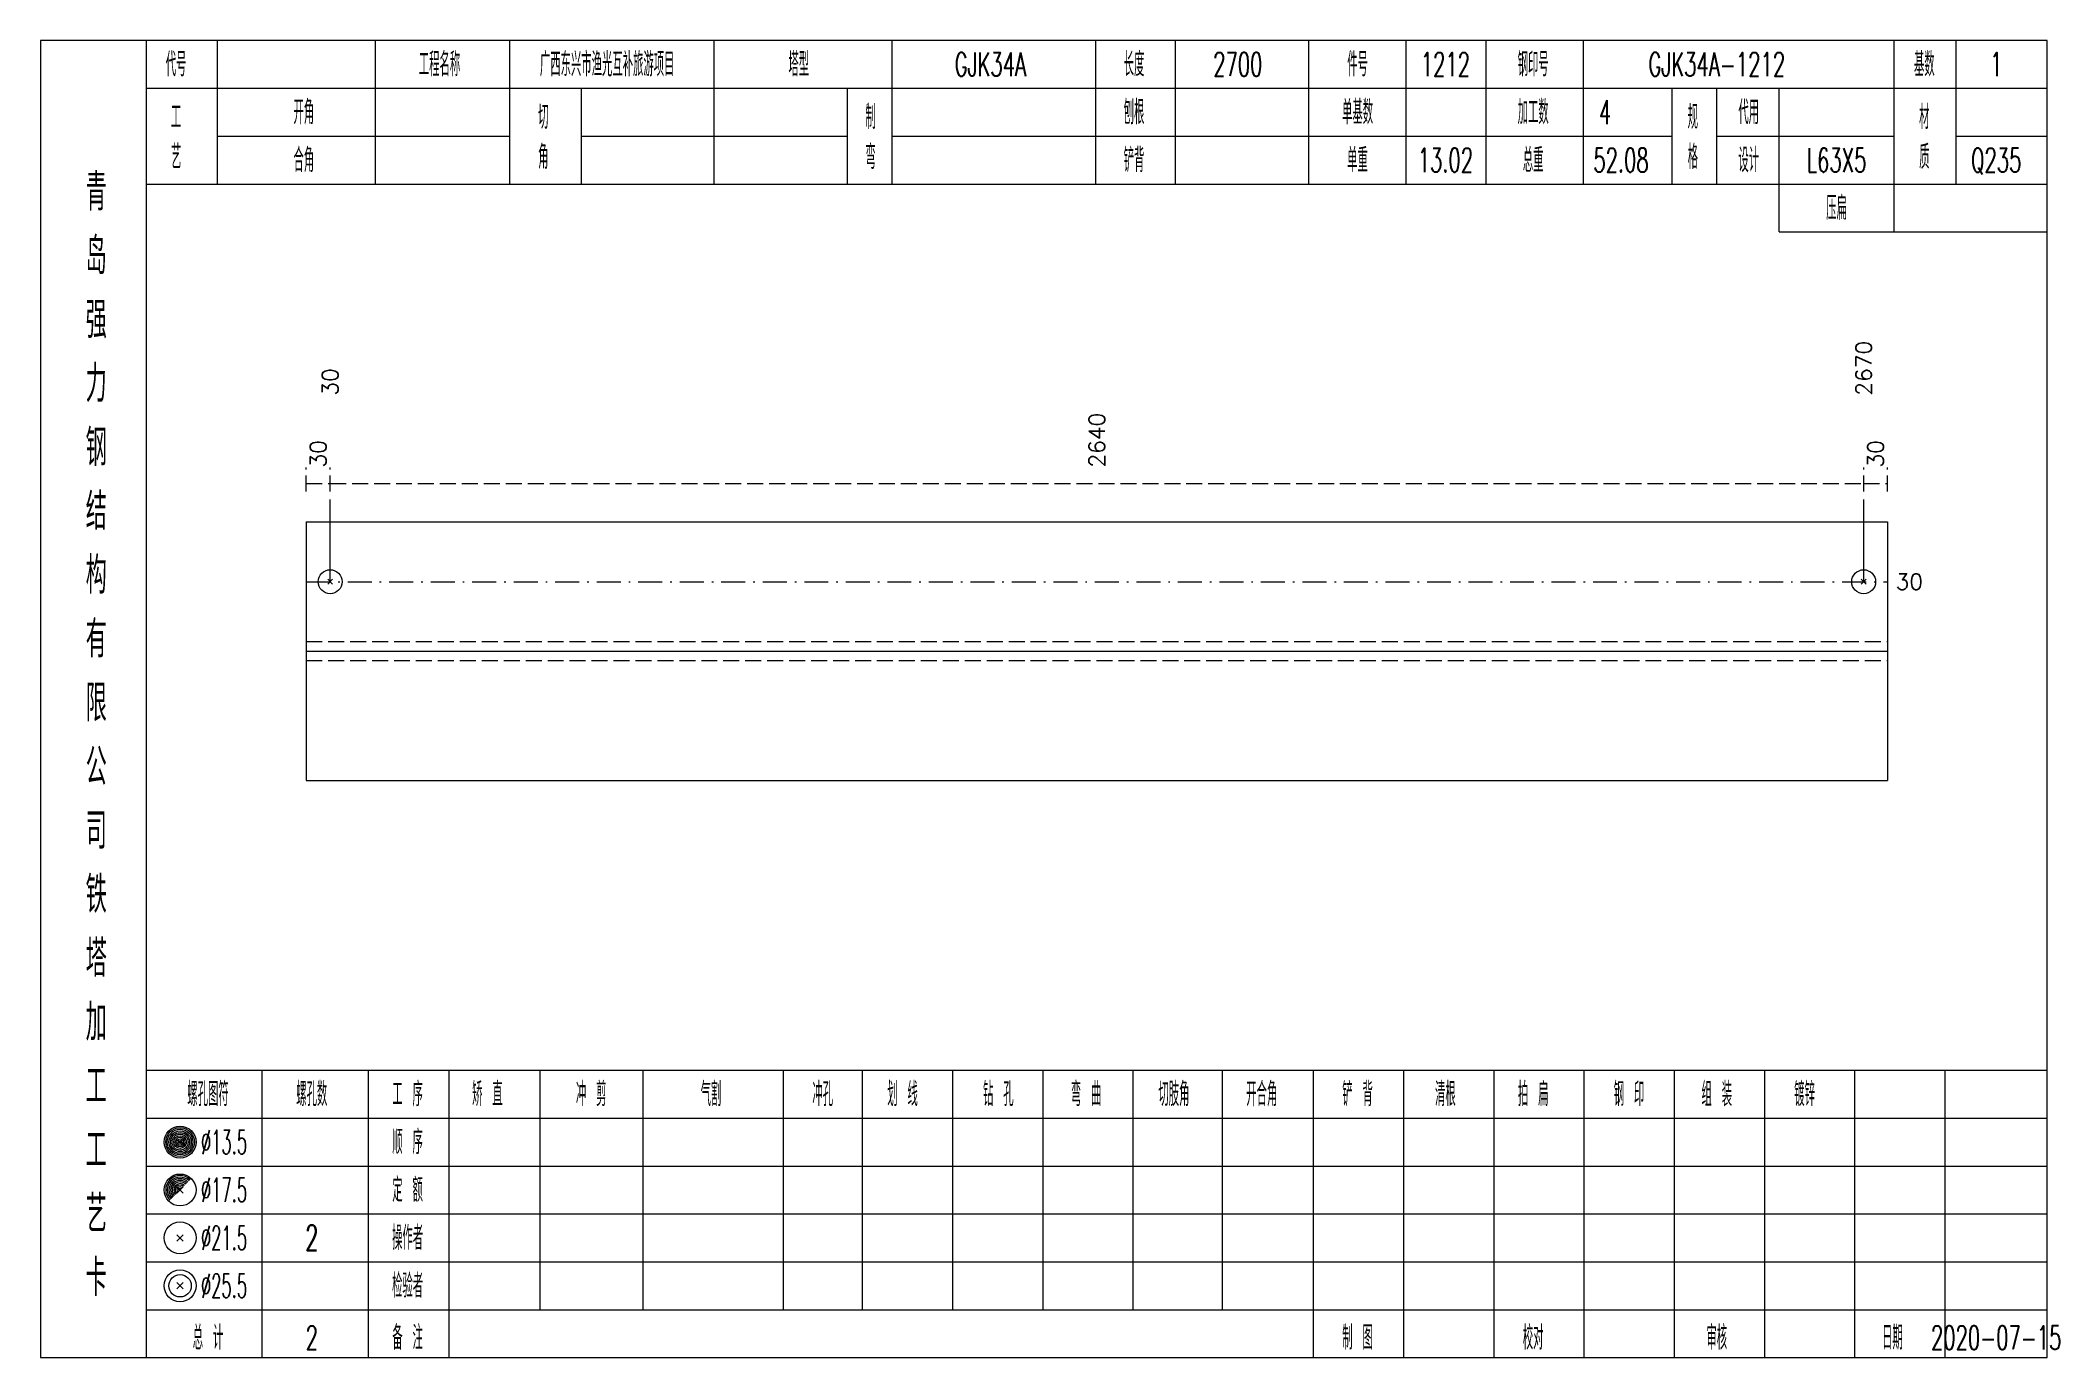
# Model space of a CAD drawing. Extents: x 0 to 2606, y -377 to 6479.
# Drawn here: x 1045.6 to 1298.5, y 1225 to 1390 of the extents above; entities that cross this region are included whole.
import ezdxf
from ezdxf.enums import TextEntityAlignment as Align

# ---------------------------------------------------------------- set-up
doc = ezdxf.new("R2010")
doc.units = 0
doc.header["$MEASUREMENT"] = 0
doc.linetypes.add('一点画线', pattern=[5.2, 3, -1, 0.2, -1])
doc.linetypes.add('虚线', pattern=[2.75, 2, -0.75])
doc.layers.get('0').update_dxf_attribs({"linetype": 'CONTINUOUS', "lineweight": 25})
doc.layers.add('1', color=7, linetype='CONTINUOUS', lineweight=25)
doc.layers.add('4', color=7, linetype='CONTINUOUS', lineweight=25)
doc.styles.get("Standard").update_dxf_attribs({"font": 'simplex.shx', "width": 0.7, "height": 3, "bigfont": 'gbhzfs.shx'})

msp = doc.modelspace()

# ---------------------------------------------------------------- texts
at = {"color": 7, "linetype": 'Continuous', "lineweight": 13}
for s, p in [('2670', (1274, 1345.5)), ('30', (1081.9, 1345.5))]:
    msp.add_text(s, height=2, rotation=90, dxfattribs=at).set_placement(p, align=Align.MIDDLE_LEFT)
at = {"color": 8, "linetype": 'Continuous', "lineweight": 9}
for s, p in [('2640', (1177.95, 1336.5)), ('30', (1080.4, 1336.5)), ('30', (1275.5, 1336.5))]:
    msp.add_text(s, height=2, rotation=90, dxfattribs=at).set_placement(p, align=Align.MIDDLE_LEFT)
at = {"color": 7, "linetype": 'Continuous', "lineweight": 13}
msp.add_text('30', height=2, dxfattribs=at).set_placement((1278, 1322.19), align=Align.MIDDLE_LEFT)
at = {"layer": '4', "color": 1, "linetype": 'Continuous', "lineweight": 13}
for s, height, width, p in [('代号', 3, 0.6, (1062.6, 1387)), ('工程名称', 3, 0.6, (1095.6, 1387)), ('广西东兴市渔光互补旅游项目', 3, 0.6, (1116.6, 1387)), ('塔型', 3, 0.6, (1140.6, 1387)), ('长度', 3, 0.6, (1182.6, 1387)), ('件号', 3, 0.6, (1210.6, 1387)), ('钢印号', 3, 0.6, (1232.6, 1387)), ('基数', 3, 0.6, (1281.6, 1387)), ('GJK34A', 3, 0.6, (1164.6, 1387)), ('2700', 3, 0.6, (1195.6, 1387)), ('1212', 3, 0.6, (1221.6, 1387)), ('GJK34A-1212', 3, 0.6, (1255.6, 1387)), ('1', 3, 0.6, (1290.6, 1387)), ('工', 3, 0.6, (1062.6, 1380.4)), ('开角', 3, 0.6, (1078.6, 1381)), ('切', 3, 0.6, (1108.6, 1380.4)), ('制', 3, 0.6, (1149.6, 1380.4)), ('刨根', 3, 0.6, (1182.6, 1381)), ('单基数', 3, 0.6, (1210.6, 1381)), ('加工数', 3, 0.6, (1232.6, 1381)), ('4', 3, 0.6, (1241.6, 1381)), ('规', 3, 0.6, (1252.6, 1380.4)), ('代用', 3, 0.6, (1259.6, 1381)), ('材', 3, 0.6, (1281.6, 1380.4)), ('艺', 3, 0.6, (1062.6, 1375.4)), ('合角', 3, 0.6, (1078.6, 1375)), ('角', 3, 0.6, (1108.6, 1375.4)), ('弯', 3, 0.6, (1149.6, 1375.4)), ('铲背', 3, 0.6, (1182.6, 1375)), ('单重', 3, 0.6, (1210.6, 1375)), ('13.02', 3, 0.6, (1221.6, 1375)), ('总重', 3, 0.6, (1232.6, 1375)), ('52.08', 3, 0.6, (1243.6, 1375)), ('格', 3, 0.6, (1252.6, 1375.4)), ('设计', 3, 0.6, (1259.6, 1375)), ('L63X5', 3, 0.6, (1270.6, 1375)), ('质', 3, 0.6, (1281.6, 1375.4)), ('Q235', 3, 0.6, (1290.6, 1375)), ('青', 4.6, 0.8, (1052.6, 1371)), ('压扁', 3, 0.6, (1270.6, 1369)), ('岛', 4.6, 0.8, (1052.6, 1363)), ('强', 4.6, 0.8, (1052.6, 1355)), ('力', 4.6, 0.8, (1052.6, 1347)), ('钢', 4.6, 0.8, (1052.6, 1339)), ('结', 4.6, 0.8, (1052.6, 1331)), ('构', 4.6, 0.8, (1052.6, 1323)), ('有', 4.6, 0.8, (1052.6, 1315)), ('限', 4.6, 0.8, (1052.6, 1307)), ('公', 4.6, 0.8, (1052.6, 1299)), ('司', 4.6, 0.8, (1052.6, 1291)), ('铁', 4.6, 0.8, (1052.6, 1283)), ('塔', 4.6, 0.8, (1052.6, 1275)), ('加', 4.6, 0.8, (1052.6, 1267)), ('工', 4.6, 0.8, (1052.6, 1259)), ('螺孔图符', 3, 0.6, (1066.6, 1258)), ('螺孔数', 3, 0.6, (1079.6, 1258)), ('工 序', 3, 0.6, (1091.6, 1258)), ('矫 直', 3, 0.6, (1101.6, 1258)), ('冲 剪', 3, 0.6, (1114.6, 1258)), ('气割', 3, 0.6, (1129.6, 1258)), ('冲孔', 3, 0.6, (1143.6, 1258)), ('划 线', 3, 0.6, (1153.6, 1258)), ('钻 孔', 3, 0.6, (1165.6, 1258)), ('弯 曲', 3, 0.6, (1176.6, 1258)), ('切肢角', 3, 0.6, (1187.6, 1258)), ('开合角', 3, 0.6, (1198.6, 1258)), ('铲 背', 3, 0.6, (1210.6, 1258)), ('清根', 3, 0.6, (1221.6, 1258)), ('拍 扁', 3, 0.6, (1232.6, 1258)), ('钢 印', 3, 0.6, (1244.6, 1258)), ('组 装', 3, 0.6, (1255.6, 1258)), ('镀锌', 3, 0.6, (1266.6, 1258)), ('工', 4.6, 0.8, (1052.6, 1251)), ('%%C13.5', 3, 0.5, (1068.6, 1252)), ('顺 序', 3, 0.6, (1091.6, 1252)), ('%%C17.5', 3, 0.5, (1068.6, 1246)), ('定 额', 3, 0.6, (1091.6, 1246)), ('艺', 4.6, 0.8, (1052.6, 1243)), ('%%C21.5', 3, 0.5, (1068.6, 1240)), ('2', 3.2, 0.6, (1079.6, 1240)), ('操作者', 3, 0.6, (1091.6, 1240)), ('卡', 4.6, 0.8, (1052.6, 1235)), ('%%C25.5', 3, 0.5, (1068.6, 1234)), ('检验者', 3, 0.6, (1091.6, 1234)), ('备 注', 3, 0.6, (1091.6, 1227.5)), ('校对', 3, 0.6, (1232.6, 1227.5)), ('审核', 3, 0.6, (1255.6, 1227.5)), ('总 计', 3, 0.6, (1066.6, 1227.5)), ('2', 3, 0.6, (1079.6, 1227.5)), ('制 图', 3, 0.6, (1210.6, 1227.5)), ('日期', 3, 0.6, (1277.6, 1227.5)), ('2020-07-15', 3, 0.6, (1290.6, 1227.5))]:
    msp.add_text(s, height=height, dxfattribs=dict(at, width=width)).set_placement(p, align=Align.MIDDLE_CENTER)

# ---------------------------------------------------------------- linework, layer by layer
at = {"color": 8, "linetype": '虚线', "lineweight": 9}
for p, q in [((1078.9, 1333.5), (1078.9, 1336.5)), ((1081.9, 1333.5), (1081.9, 1336.5)), ((1081.9, 1333.5), (1081.9, 1336.5)), ((1274, 1333.5), (1274, 1336.5)), ((1274, 1333.5), (1274, 1336.5)), ((1277, 1333.5), (1277, 1336.5)), ((1078.9, 1334.5), (1081.9, 1334.5)), ((1081.9, 1334.5), (1274, 1334.5)), ((1274, 1334.5), (1277, 1334.5))]:
    msp.add_line(p, q, dxfattribs=at)
at = {"color": 7, "linetype": 'Continuous', "lineweight": 13}
for p, q in [((1081.9, 1322.19), (1081.9, 1332.5)), ((1274, 1322.19), (1274, 1332.5)), ((1081.6, 1321.89), (1082.2, 1322.49)), ((1082.2, 1321.89), (1081.6, 1322.49)), ((1273.7, 1321.89), (1274.3, 1322.49)), ((1274.3, 1321.89), (1273.7, 1322.49))]:
    msp.add_line(p, q, dxfattribs=at)
at = {"color": 7, "linetype": 'Continuous', "lineweight": 18}
for p, q in [((1078.9, 1329.69), (1078.9, 1297.31)), ((1078.9, 1329.69), (1277, 1329.69)), ((1277, 1329.69), (1277, 1297.31)), ((1078.9, 1313.5), (1277, 1313.5))]:
    msp.add_line(p, q, dxfattribs=at)
at = {"color": 3, "linetype": '一点画线', "lineweight": 13}
msp.add_line((1078.9, 1322.19), (1277, 1322.19), dxfattribs=at)
at = {"color": 1, "linetype": '虚线', "lineweight": 18}
for p, q in [((1078.9, 1314.69), (1277, 1314.69)), ((1078.9, 1312.31), (1277, 1312.31))]:
    msp.add_line(p, q, dxfattribs=at)
at = {"color": 7, "linetype": 'Continuous', "lineweight": 13}
for centre in [(1081.9, 1322.19), (1274, 1322.19)]:
    msp.add_circle(centre, 1.5, dxfattribs=at)
at = {"layer": '1', "color": 7, "linetype": 'Continuous', "lineweight": 18}
msp.add_line((1078.9, 1297.31), (1277, 1297.31), dxfattribs=at)
at = {"layer": '4', "color": 1, "linetype": 'Continuous', "lineweight": 18}
for p, q in [((1058.9, 1225), (1058.9, 1390)), ((1067.8, 1372), (1067.8, 1390)), ((1087.6, 1372), (1087.6, 1390)), ((1104.4, 1372), (1104.4, 1390)), ((1130, 1372), (1130, 1390)), ((1152.3, 1372), (1152.3, 1390)), ((1177.8, 1372), (1177.8, 1390)), ((1187.8, 1372), (1187.8, 1390)), ((1204.5, 1372), (1204.5, 1390)), ((1216.7, 1372), (1216.7, 1390)), ((1226.7, 1372), (1226.7, 1390)), ((1238.9, 1372), (1238.9, 1390)), ((1277.8, 1366), (1277.8, 1390)), ((1285.6, 1372), (1285.6, 1390)), ((1058.9, 1384), (1297, 1384)), ((1113.4, 1372), (1113.4, 1384)), ((1146.7, 1372), (1146.7, 1384)), ((1250, 1372), (1250, 1384)), ((1255.6, 1372), (1255.6, 1384)), ((1263.4, 1366), (1263.4, 1384)), ((1067.8, 1378), (1104.4, 1378)), ((1113.4, 1378), (1146.7, 1378)), ((1152.3, 1378), (1250, 1378)), ((1255.6, 1378), (1277.8, 1378)), ((1285.6, 1378), (1297, 1378)), ((1058.9, 1372), (1297, 1372)), ((1263.4, 1366), (1297, 1366)), ((1058.9, 1261), (1297, 1261)), ((1073.4, 1225), (1073.4, 1261)), ((1086.7, 1225), (1086.7, 1261)), ((1096.8, 1225), (1096.8, 1261)), ((1108.2, 1231), (1108.2, 1261)), ((1121.1, 1231), (1121.1, 1261)), ((1138.7, 1231), (1138.7, 1261)), ((1148.6, 1231), (1148.6, 1261)), ((1159.9, 1231), (1159.9, 1261)), ((1171.2, 1231), (1171.2, 1261)), ((1182.5, 1231), (1182.5, 1261)), ((1193.7, 1231), (1193.7, 1261)), ((1205.1, 1231), (1205.1, 1261)), ((1216.4, 1231), (1216.4, 1261)), ((1227.7, 1231), (1227.7, 1261)), ((1239, 1231), (1239, 1261)), ((1250.3, 1231), (1250.3, 1261)), ((1261.6, 1231), (1261.6, 1261)), ((1272.9, 1231), (1272.9, 1261)), ((1284.2, 1231), (1284.2, 1261)), ((1058.9, 1255), (1297, 1255)), ((1058.9, 1249), (1297, 1249)), ((1058.9, 1243), (1297, 1243)), ((1058.9, 1237), (1297, 1237)), ((1058.9, 1231), (1297, 1231)), ((1205.1, 1225), (1205.1, 1231)), ((1216.4, 1225), (1216.4, 1231)), ((1227.7, 1225), (1227.7, 1231)), ((1239, 1225), (1239, 1231)), ((1250.3, 1225), (1250.3, 1231)), ((1261.6, 1225), (1261.6, 1231)), ((1272.9, 1225), (1272.9, 1231)), ((1284.2, 1225), (1284.2, 1231))]:
    msp.add_line(p, q, dxfattribs=at)
at = {"layer": '4', "color": 7, "linetype": 'Continuous', "lineweight": 13}
for p, q in [((1062.9, 1251.8), (1063.3, 1252.2)), ((1063.3, 1251.8), (1062.9, 1252.2)), ((1062.7, 1239.6), (1063.5, 1240.4)), ((1063.5, 1239.6), (1062.7, 1240.4)), ((1062.7, 1233.6), (1063.5, 1234.4)), ((1063.5, 1233.6), (1062.7, 1234.4))]:
    msp.add_line(p, q, dxfattribs=at)
at = {"layer": '4', "color": 7, "linetype": 'Continuous', "lineweight": 0}
for p, q in [((1062.7, 1245.6), (1063.5, 1246.4)), ((1062.7, 1246.4), (1063.5, 1245.6))]:
    msp.add_line(p, q, dxfattribs=at)
at = {"layer": '4', "color": 1, "linetype": 'Continuous', "lineweight": 18}
msp.add_lwpolyline([(1045.6, 1390), (1045.6, 1225), (1297, 1225), (1297, 1390)], close=True, dxfattribs=at)
at = {"layer": '4', "color": 7, "linetype": 'Continuous', "lineweight": 13}
for centre, radius in [((1063.1, 1252), 2), ((1063.1, 1252), 1.8), ((1063.1, 1252), 1.6), ((1063.1, 1252), 1.4), ((1063.1, 1252), 1.2), ((1063.1, 1252), 1), ((1063.1, 1252), 0.8), ((1063.1, 1252), 0.6), ((1063.1, 1252), 0.4), ((1063.1, 1252), 0.2), ((1063.1, 1246), 2), ((1063.1, 1240), 2), ((1063.1, 1234), 2), ((1063.1, 1234), 1.4)]:
    msp.add_circle(centre, radius, dxfattribs=at)
for radius in [1.8, 1.6, 1.4, 1.2, 1, 0.8, 0.6, 0.4, 0.2]:
    msp.add_arc((1063.1, 1246), radius, 45, 225, dxfattribs=at)

msp.set_redraw_order([(e.dxf.handle, doc.entitydb.next_handle()) for e in msp.query("TEXT MTEXT ATTDEF DIMENSION ARC_DIMENSION")])  # texts and dimensions are drawn at this point

doc.saveas('drawing.dxf')
